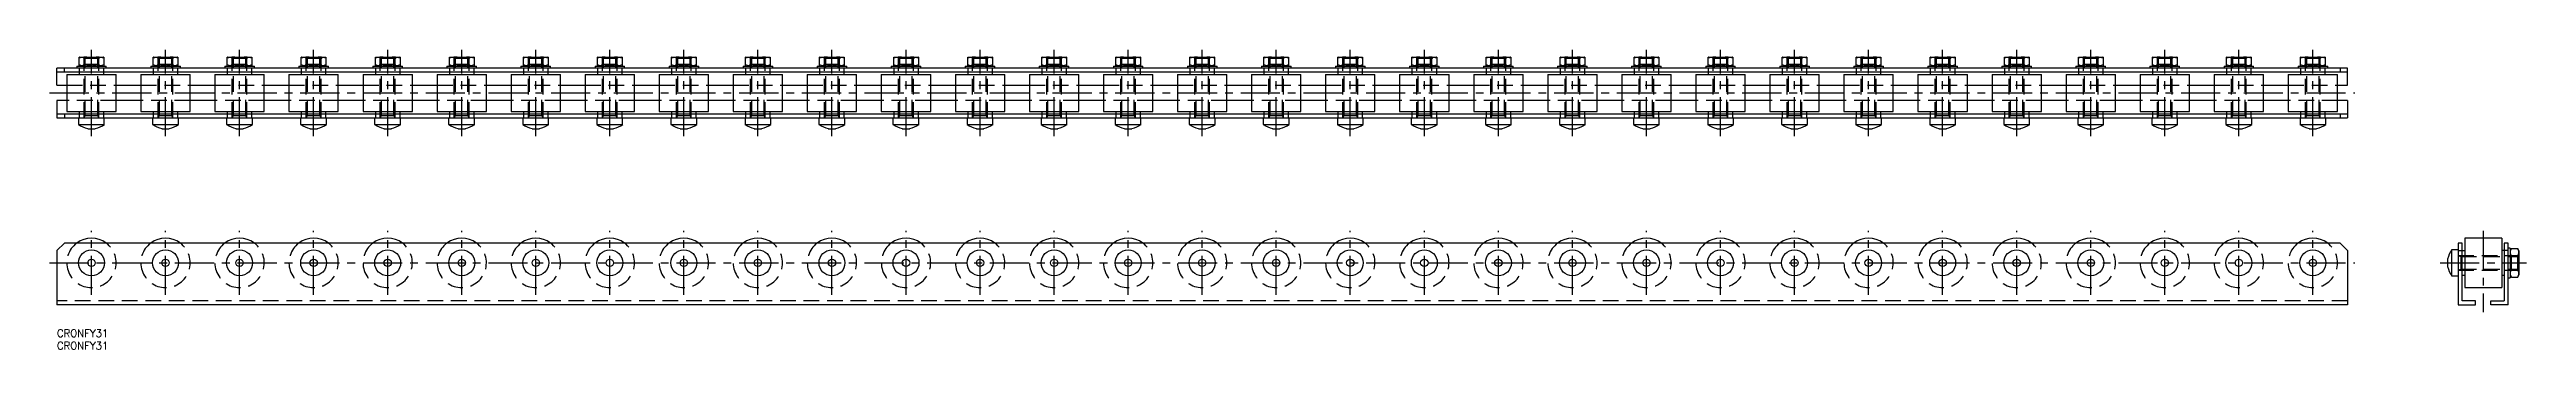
# Model space of a CAD drawing. Extents: x -3 to 1001, y -8 to 113.
import ezdxf

# ---------------------------------------------------------------- set-up
doc = ezdxf.new("R2010")
doc.units = 0
doc.header["$LTSCALE"] = 0.5
doc.linetypes.add('CENTER', pattern=[50.8, 31.75, -6.35, 6.35, -6.35])
doc.linetypes.add('DASHED', pattern=[19.05, 12.7, -6.35])
for name, color, linetype in [('MSM_CENTER', 1, 'CENTER'), ('MSM_CONTINUOUS', 7, 'CONTINUOUS'), ('MSM_DASHED', 4, 'DASHED'), ('MSM_PART_NUMBER', 7, 'CONTINUOUS')]:
    doc.layers.add(name, color=color, linetype=linetype)
doc.styles.get("Standard").update_dxf_attribs({"font": 'txt.shx', "height": 3, "bigfont": 'bigfont.shx'})

# ---------------------------------------------------------------- blocks, each defined once
blk = doc.blocks.new('*U28')
at = {"layer": 'MSM_PART_NUMBER'}
blk.add_text('CRONFY31', height=3, dxfattribs=at).set_placement((0, -3))
blk = doc.blocks.new('*U29')
at = {"layer": 'MSM_PART_NUMBER'}
blk.add_text('CRONFY31', height=3, dxfattribs=at).set_placement((0, -8))

msp = doc.modelspace()

# ---------------------------------------------------------------- linework, layer by layer
at = {"layer": 'MSM_CENTER'}
for p, q in [((14, 78.2), (14, 113.2)), ((44, 78.2), (44, 113.2)), ((74, 78.2), (74, 113.2)), ((104, 78.2), (104, 113.2)), ((134, 78.2), (134, 113.2)), ((164, 78.2), (164, 113.2)), ((194, 78.2), (194, 113.2)), ((224, 78.2), (224, 113.2)), ((254, 78.2), (254, 113.2)), ((284, 78.2), (284, 113.2)), ((314, 78.2), (314, 113.2)), ((344, 78.2), (344, 113.2)), ((374, 78.2), (374, 113.2)), ((404, 78.2), (404, 113.2)), ((434, 78.2), (434, 113.2)), ((464, 78.2), (464, 113.2)), ((494, 78.2), (494, 113.2)), ((524, 78.2), (524, 113.2)), ((554, 78.2), (554, 113.2)), ((584, 78.2), (584, 113.2)), ((614, 78.2), (614, 113.2)), ((644, 78.2), (644, 113.2)), ((674, 78.2), (674, 113.2)), ((704, 78.2), (704, 113.2)), ((734, 78.2), (734, 113.2)), ((764, 78.2), (764, 113.2)), ((794, 78.2), (794, 113.2)), ((824, 78.2), (824, 113.2)), ((854, 78.2), (854, 113.2)), ((884, 78.2), (884, 113.2)), ((914, 78.2), (914, 113.2)), ((-3, 95.7), (931, 95.7)), ((14, 14), (14, 40)), ((44, 14), (44, 40)), ((74, 14), (74, 40)), ((104, 14), (104, 40)), ((134, 14), (134, 40)), ((164, 14), (164, 40)), ((194, 14), (194, 40)), ((224, 14), (224, 40)), ((254, 14), (254, 40)), ((284, 14), (284, 40)), ((314, 14), (314, 40)), ((344, 14), (344, 40)), ((374, 14), (374, 40)), ((404, 14), (404, 40)), ((434, 14), (434, 40)), ((464, 14), (464, 40)), ((494, 14), (494, 40)), ((524, 14), (524, 40)), ((554, 14), (554, 40)), ((584, 14), (584, 40)), ((614, 14), (614, 40)), ((644, 14), (644, 40)), ((674, 14), (674, 40)), ((704, 14), (704, 40)), ((734, 14), (734, 40)), ((764, 14), (764, 40)), ((794, 14), (794, 40)), ((824, 14), (824, 40)), ((854, 14), (854, 40)), ((884, 14), (884, 40)), ((914, 14), (914, 40)), ((983, 40), (983, 7)), ((-3, 27), (931, 27)), ((965.5, 27), (1000.5, 27))]:
    msp.add_line(p, q, dxfattribs=at)
at = {"layer": 'MSM_CONTINUOUS'}
for p, q in [((0, 98.8), (0, 105.8)), ((928, 105.8), (0, 105.8)), ((0, 104.2), (928, 104.2)), ((3, 104.2), (3, 105.8)), ((4, 103.2), (4, 88.2)), ((4, 103.2), (24, 103.2)), ((8, 106.6), (8, 105.8)), ((8, 106.6), (20, 106.6)), ((9, 106.7), (9, 110.2)), ((9.1, 110.2), (9, 110.2)), ((9, 106.7), (9.1, 106.6)), ((9, 104.2), (9, 103.2)), ((9.1, 110.2), (18.9, 110.2)), ((14, 107.1), (14, 109.7)), ((19, 110.2), (18.9, 110.2)), ((18.9, 106.6), (19, 106.7)), ((19, 110.2), (19, 106.7)), ((19, 103.2), (19, 104.2)), ((20, 105.8), (20, 106.6)), ((24, 88.2), (24, 103.2)), ((34, 103.2), (34, 88.2)), ((34, 103.2), (54, 103.2)), ((38, 106.6), (38, 105.8)), ((38, 106.6), (50, 106.6)), ((39, 106.7), (39, 110.2)), ((39.1, 110.2), (39, 110.2)), ((39, 106.7), (39.1, 106.6)), ((39, 104.2), (39, 103.2)), ((39.1, 110.2), (48.9, 110.2)), ((44, 107.1), (44, 109.7)), ((49, 110.2), (48.9, 110.2)), ((48.9, 106.6), (49, 106.7)), ((49, 110.2), (49, 106.7)), ((49, 103.2), (49, 104.2)), ((50, 105.8), (50, 106.6)), ((54, 88.2), (54, 103.2)), ((64, 103.2), (64, 88.2)), ((64, 103.2), (84, 103.2)), ((68, 106.6), (68, 105.8)), ((68, 106.6), (80, 106.6)), ((69, 106.7), (69, 110.2)), ((69.1, 110.2), (69, 110.2)), ((69, 106.7), (69.1, 106.6)), ((69, 104.2), (69, 103.2)), ((69.1, 110.2), (78.9, 110.2)), ((74, 107.1), (74, 109.7)), ((79, 110.2), (78.9, 110.2)), ((78.9, 106.6), (79, 106.7)), ((79, 110.2), (79, 106.7)), ((79, 103.2), (79, 104.2)), ((80, 105.8), (80, 106.6)), ((84, 88.2), (84, 103.2)), ((94, 103.2), (94, 88.2)), ((94, 103.2), (114, 103.2)), ((98, 106.6), (98, 105.8)), ((98, 106.6), (110, 106.6)), ((99, 106.7), (99, 110.2)), ((99.1, 110.2), (99, 110.2)), ((99, 106.7), (99.1, 106.6)), ((99, 104.2), (99, 103.2)), ((99.1, 110.2), (108.9, 110.2)), ((104, 107.1), (104, 109.7)), ((109, 110.2), (108.9, 110.2)), ((108.9, 106.6), (109, 106.7)), ((109, 110.2), (109, 106.7)), ((109, 103.2), (109, 104.2)), ((110, 105.8), (110, 106.6)), ((114, 88.2), (114, 103.2)), ((124, 103.2), (124, 88.2)), ((124, 103.2), (144, 103.2)), ((128, 106.6), (128, 105.8)), ((128, 106.6), (140, 106.6)), ((129, 106.7), (129, 110.2)), ((129.1, 110.2), (129, 110.2)), ((129, 106.7), (129.1, 106.6)), ((129, 104.2), (129, 103.2)), ((129.1, 110.2), (138.9, 110.2)), ((134, 107.1), (134, 109.7)), ((139, 110.2), (138.9, 110.2)), ((138.9, 106.6), (139, 106.7)), ((139, 110.2), (139, 106.7)), ((139, 103.2), (139, 104.2)), ((140, 105.8), (140, 106.6)), ((144, 88.2), (144, 103.2)), ((154, 103.2), (154, 88.2)), ((154, 103.2), (174, 103.2)), ((158, 106.6), (158, 105.8)), ((158, 106.6), (170, 106.6)), ((159, 106.7), (159, 110.2)), ((159.1, 110.2), (159, 110.2)), ((159, 106.7), (159.1, 106.6)), ((159, 104.2), (159, 103.2)), ((159.1, 110.2), (168.9, 110.2)), ((164, 107.1), (164, 109.7)), ((169, 110.2), (168.9, 110.2)), ((168.9, 106.6), (169, 106.7)), ((169, 110.2), (169, 106.7)), ((169, 103.2), (169, 104.2)), ((170, 105.8), (170, 106.6)), ((174, 88.2), (174, 103.2)), ((184, 103.2), (184, 88.2)), ((184, 103.2), (204, 103.2)), ((188, 106.6), (188, 105.8)), ((188, 106.6), (200, 106.6)), ((189, 106.7), (189, 110.2)), ((189.1, 110.2), (189, 110.2)), ((189, 106.7), (189.1, 106.6)), ((189, 104.2), (189, 103.2)), ((189.1, 110.2), (198.9, 110.2)), ((194, 107.1), (194, 109.7)), ((199, 110.2), (198.9, 110.2)), ((198.9, 106.6), (199, 106.7)), ((199, 110.2), (199, 106.7)), ((199, 103.2), (199, 104.2)), ((200, 105.8), (200, 106.6)), ((204, 88.2), (204, 103.2)), ((214, 103.2), (214, 88.2)), ((214, 103.2), (234, 103.2)), ((218, 106.6), (218, 105.8)), ((218, 106.6), (230, 106.6)), ((219, 106.7), (219, 110.2)), ((219.1, 110.2), (219, 110.2)), ((219, 106.7), (219.1, 106.6)), ((219, 104.2), (219, 103.2)), ((219.1, 110.2), (228.9, 110.2)), ((224, 107.1), (224, 109.7)), ((229, 110.2), (228.9, 110.2)), ((228.9, 106.6), (229, 106.7)), ((229, 110.2), (229, 106.7)), ((229, 103.2), (229, 104.2)), ((230, 105.8), (230, 106.6)), ((234, 88.2), (234, 103.2)), ((244, 103.2), (244, 88.2)), ((244, 103.2), (264, 103.2)), ((248, 106.6), (248, 105.8)), ((248, 106.6), (260, 106.6)), ((249, 106.7), (249, 110.2)), ((249.1, 110.2), (249, 110.2)), ((249, 106.7), (249.1, 106.6)), ((249, 104.2), (249, 103.2)), ((249.1, 110.2), (258.9, 110.2)), ((254, 107.1), (254, 109.7)), ((259, 110.2), (258.9, 110.2)), ((258.9, 106.6), (259, 106.7)), ((259, 110.2), (259, 106.7)), ((259, 103.2), (259, 104.2)), ((260, 105.8), (260, 106.6)), ((264, 88.2), (264, 103.2)), ((274, 103.2), (274, 88.2)), ((274, 103.2), (294, 103.2)), ((278, 106.6), (278, 105.8)), ((278, 106.6), (290, 106.6)), ((279, 106.7), (279, 110.2)), ((279.1, 110.2), (279, 110.2)), ((279, 106.7), (279.1, 106.6)), ((279, 104.2), (279, 103.2)), ((279.1, 110.2), (288.9, 110.2)), ((284, 107.1), (284, 109.7)), ((289, 110.2), (288.9, 110.2)), ((288.9, 106.6), (289, 106.7)), ((289, 110.2), (289, 106.7)), ((289, 103.2), (289, 104.2)), ((290, 105.8), (290, 106.6)), ((294, 88.2), (294, 103.2)), ((304, 103.2), (304, 88.2)), ((304, 103.2), (324, 103.2)), ((308, 106.6), (308, 105.8)), ((308, 106.6), (320, 106.6)), ((309, 106.7), (309, 110.2)), ((309.1, 110.2), (309, 110.2)), ((309, 106.7), (309.1, 106.6)), ((309, 104.2), (309, 103.2)), ((309.1, 110.2), (318.9, 110.2)), ((314, 107.1), (314, 109.7)), ((319, 110.2), (318.9, 110.2)), ((318.9, 106.6), (319, 106.7)), ((319, 110.2), (319, 106.7)), ((319, 103.2), (319, 104.2)), ((320, 105.8), (320, 106.6)), ((324, 88.2), (324, 103.2)), ((334, 103.2), (334, 88.2)), ((334, 103.2), (354, 103.2)), ((338, 106.6), (338, 105.8)), ((338, 106.6), (350, 106.6)), ((339, 106.7), (339, 110.2)), ((339.1, 110.2), (339, 110.2)), ((339, 106.7), (339.1, 106.6)), ((339, 104.2), (339, 103.2)), ((339.1, 110.2), (348.9, 110.2)), ((344, 107.1), (344, 109.7)), ((349, 110.2), (348.9, 110.2)), ((348.9, 106.6), (349, 106.7)), ((349, 110.2), (349, 106.7)), ((349, 103.2), (349, 104.2)), ((350, 105.8), (350, 106.6)), ((354, 88.2), (354, 103.2)), ((364, 103.2), (364, 88.2)), ((364, 103.2), (384, 103.2)), ((368, 106.6), (368, 105.8)), ((368, 106.6), (380, 106.6)), ((369, 106.7), (369, 110.2)), ((369.1, 110.2), (369, 110.2)), ((369, 106.7), (369.1, 106.6)), ((369, 104.2), (369, 103.2)), ((369.1, 110.2), (378.9, 110.2)), ((374, 107.1), (374, 109.7)), ((379, 110.2), (378.9, 110.2)), ((378.9, 106.6), (379, 106.7)), ((379, 110.2), (379, 106.7)), ((379, 103.2), (379, 104.2)), ((380, 105.8), (380, 106.6)), ((384, 88.2), (384, 103.2)), ((394, 103.2), (394, 88.2)), ((394, 103.2), (414, 103.2)), ((398, 106.6), (398, 105.8)), ((398, 106.6), (410, 106.6)), ((399, 106.7), (399, 110.2)), ((399.1, 110.2), (399, 110.2)), ((399, 106.7), (399.1, 106.6)), ((399, 104.2), (399, 103.2)), ((399.1, 110.2), (408.9, 110.2)), ((404, 107.1), (404, 109.7)), ((409, 110.2), (408.9, 110.2)), ((408.9, 106.6), (409, 106.7)), ((409, 110.2), (409, 106.7)), ((409, 103.2), (409, 104.2)), ((410, 105.8), (410, 106.6)), ((414, 88.2), (414, 103.2)), ((424, 103.2), (424, 88.2)), ((424, 103.2), (444, 103.2)), ((428, 106.6), (428, 105.8)), ((428, 106.6), (440, 106.6)), ((429, 106.7), (429, 110.2)), ((429.1, 110.2), (429, 110.2)), ((429, 106.7), (429.1, 106.6)), ((429, 104.2), (429, 103.2)), ((429.1, 110.2), (438.9, 110.2)), ((434, 107.1), (434, 109.7)), ((439, 110.2), (438.9, 110.2)), ((438.9, 106.6), (439, 106.7)), ((439, 110.2), (439, 106.7)), ((439, 103.2), (439, 104.2)), ((440, 105.8), (440, 106.6)), ((444, 88.2), (444, 103.2)), ((454, 103.2), (454, 88.2)), ((454, 103.2), (474, 103.2)), ((458, 106.6), (458, 105.8)), ((458, 106.6), (470, 106.6)), ((459, 106.7), (459, 110.2)), ((459.1, 110.2), (459, 110.2)), ((459, 106.7), (459.1, 106.6)), ((459, 104.2), (459, 103.2)), ((459.1, 110.2), (468.9, 110.2)), ((464, 107.1), (464, 109.7)), ((469, 110.2), (468.9, 110.2)), ((468.9, 106.6), (469, 106.7)), ((469, 110.2), (469, 106.7)), ((469, 103.2), (469, 104.2)), ((470, 105.8), (470, 106.6)), ((474, 88.2), (474, 103.2)), ((484, 103.2), (484, 88.2)), ((484, 103.2), (504, 103.2)), ((488, 106.6), (488, 105.8)), ((488, 106.6), (500, 106.6)), ((489, 106.7), (489, 110.2)), ((489.1, 110.2), (489, 110.2)), ((489, 106.7), (489.1, 106.6)), ((489, 104.2), (489, 103.2)), ((489.1, 110.2), (498.9, 110.2)), ((494, 107.1), (494, 109.7)), ((499, 110.2), (498.9, 110.2)), ((498.9, 106.6), (499, 106.7)), ((499, 110.2), (499, 106.7)), ((499, 103.2), (499, 104.2)), ((500, 105.8), (500, 106.6)), ((504, 88.2), (504, 103.2)), ((514, 103.2), (514, 88.2)), ((514, 103.2), (534, 103.2)), ((518, 106.6), (518, 105.8)), ((518, 106.6), (530, 106.6)), ((519, 106.7), (519, 110.2)), ((519.1, 110.2), (519, 110.2)), ((519, 106.7), (519.1, 106.6)), ((519, 104.2), (519, 103.2)), ((519.1, 110.2), (528.9, 110.2)), ((524, 107.1), (524, 109.7)), ((529, 110.2), (528.9, 110.2)), ((528.9, 106.6), (529, 106.7)), ((529, 110.2), (529, 106.7)), ((529, 103.2), (529, 104.2)), ((530, 105.8), (530, 106.6)), ((534, 88.2), (534, 103.2)), ((544, 103.2), (544, 88.2)), ((544, 103.2), (564, 103.2)), ((548, 106.6), (548, 105.8)), ((548, 106.6), (560, 106.6)), ((549, 106.7), (549, 110.2)), ((549.1, 110.2), (549, 110.2)), ((549, 106.7), (549.1, 106.6)), ((549, 104.2), (549, 103.2)), ((549.1, 110.2), (558.9, 110.2)), ((554, 107.1), (554, 109.7)), ((559, 110.2), (558.9, 110.2)), ((558.9, 106.6), (559, 106.7)), ((559, 110.2), (559, 106.7)), ((559, 103.2), (559, 104.2)), ((560, 105.8), (560, 106.6)), ((564, 88.2), (564, 103.2)), ((574, 103.2), (574, 88.2)), ((574, 103.2), (594, 103.2)), ((578, 106.6), (578, 105.8)), ((578, 106.6), (590, 106.6)), ((579, 106.7), (579, 110.2)), ((579.1, 110.2), (579, 110.2)), ((579, 106.7), (579.1, 106.6)), ((579, 104.2), (579, 103.2)), ((579.1, 110.2), (588.9, 110.2)), ((584, 107.1), (584, 109.7)), ((589, 110.2), (588.9, 110.2)), ((588.9, 106.6), (589, 106.7)), ((589, 110.2), (589, 106.7)), ((589, 103.2), (589, 104.2)), ((590, 105.8), (590, 106.6)), ((594, 88.2), (594, 103.2)), ((604, 103.2), (604, 88.2)), ((604, 103.2), (624, 103.2)), ((608, 106.6), (608, 105.8)), ((608, 106.6), (620, 106.6)), ((609, 106.7), (609, 110.2)), ((609.1, 110.2), (609, 110.2)), ((609, 106.7), (609.1, 106.6)), ((609, 104.2), (609, 103.2)), ((609.1, 110.2), (618.9, 110.2)), ((614, 107.1), (614, 109.7)), ((619, 110.2), (618.9, 110.2)), ((618.9, 106.6), (619, 106.7)), ((619, 110.2), (619, 106.7)), ((619, 103.2), (619, 104.2)), ((620, 105.8), (620, 106.6)), ((624, 88.2), (624, 103.2)), ((634, 103.2), (634, 88.2)), ((634, 103.2), (654, 103.2)), ((638, 106.6), (638, 105.8)), ((638, 106.6), (650, 106.6)), ((639, 106.7), (639, 110.2)), ((639.1, 110.2), (639, 110.2)), ((639, 106.7), (639.1, 106.6)), ((639, 104.2), (639, 103.2)), ((639.1, 110.2), (648.9, 110.2)), ((644, 107.1), (644, 109.7)), ((649, 110.2), (648.9, 110.2)), ((648.9, 106.6), (649, 106.7)), ((649, 110.2), (649, 106.7)), ((649, 103.2), (649, 104.2)), ((650, 105.8), (650, 106.6)), ((654, 88.2), (654, 103.2)), ((664, 103.2), (664, 88.2)), ((664, 103.2), (684, 103.2)), ((668, 106.6), (668, 105.8)), ((668, 106.6), (680, 106.6)), ((669, 106.7), (669, 110.2)), ((669.1, 110.2), (669, 110.2)), ((669, 106.7), (669.1, 106.6)), ((669, 104.2), (669, 103.2)), ((669.1, 110.2), (678.9, 110.2)), ((674, 107.1), (674, 109.7)), ((679, 110.2), (678.9, 110.2)), ((678.9, 106.6), (679, 106.7)), ((679, 110.2), (679, 106.7)), ((679, 103.2), (679, 104.2)), ((680, 105.8), (680, 106.6)), ((684, 88.2), (684, 103.2)), ((694, 103.2), (694, 88.2)), ((694, 103.2), (714, 103.2)), ((698, 106.6), (698, 105.8)), ((698, 106.6), (710, 106.6)), ((699, 106.7), (699, 110.2)), ((699.1, 110.2), (699, 110.2)), ((699, 106.7), (699.1, 106.6)), ((699, 104.2), (699, 103.2)), ((699.1, 110.2), (708.9, 110.2)), ((704, 107.1), (704, 109.7)), ((709, 110.2), (708.9, 110.2)), ((708.9, 106.6), (709, 106.7)), ((709, 110.2), (709, 106.7)), ((709, 103.2), (709, 104.2)), ((710, 105.8), (710, 106.6)), ((714, 88.2), (714, 103.2)), ((724, 103.2), (724, 88.2)), ((724, 103.2), (744, 103.2)), ((728, 106.6), (728, 105.8)), ((728, 106.6), (740, 106.6)), ((729, 106.7), (729, 110.2)), ((729.1, 110.2), (729, 110.2)), ((729, 106.7), (729.1, 106.6)), ((729, 104.2), (729, 103.2)), ((729.1, 110.2), (738.9, 110.2)), ((734, 107.1), (734, 109.7)), ((739, 110.2), (738.9, 110.2)), ((738.9, 106.6), (739, 106.7)), ((739, 110.2), (739, 106.7)), ((739, 103.2), (739, 104.2)), ((740, 105.8), (740, 106.6)), ((744, 88.2), (744, 103.2)), ((754, 103.2), (754, 88.2)), ((754, 103.2), (774, 103.2)), ((758, 106.6), (758, 105.8)), ((758, 106.6), (770, 106.6)), ((759, 106.7), (759, 110.2)), ((759.1, 110.2), (759, 110.2)), ((759, 106.7), (759.1, 106.6)), ((759, 104.2), (759, 103.2)), ((759.1, 110.2), (768.9, 110.2)), ((764, 107.1), (764, 109.7)), ((769, 110.2), (768.9, 110.2)), ((768.9, 106.6), (769, 106.7)), ((769, 110.2), (769, 106.7)), ((769, 103.2), (769, 104.2)), ((770, 105.8), (770, 106.6)), ((774, 88.2), (774, 103.2)), ((784, 103.2), (784, 88.2)), ((784, 103.2), (804, 103.2)), ((788, 106.6), (788, 105.8)), ((788, 106.6), (800, 106.6)), ((789, 106.7), (789, 110.2)), ((789.1, 110.2), (789, 110.2)), ((789, 106.7), (789.1, 106.6)), ((789, 104.2), (789, 103.2)), ((789.1, 110.2), (798.9, 110.2)), ((794, 107.1), (794, 109.7)), ((799, 110.2), (798.9, 110.2)), ((798.9, 106.6), (799, 106.7)), ((799, 110.2), (799, 106.7)), ((799, 103.2), (799, 104.2)), ((800, 105.8), (800, 106.6)), ((804, 88.2), (804, 103.2)), ((814, 103.2), (814, 88.2)), ((814, 103.2), (834, 103.2)), ((818, 106.6), (818, 105.8)), ((818, 106.6), (830, 106.6)), ((819, 106.7), (819, 110.2)), ((819.1, 110.2), (819, 110.2)), ((819, 106.7), (819.1, 106.6)), ((819, 104.2), (819, 103.2)), ((819.1, 110.2), (828.9, 110.2)), ((824, 107.1), (824, 109.7)), ((829, 110.2), (828.9, 110.2)), ((828.9, 106.6), (829, 106.7)), ((829, 110.2), (829, 106.7)), ((829, 103.2), (829, 104.2)), ((830, 105.8), (830, 106.6)), ((834, 88.2), (834, 103.2)), ((844, 103.2), (844, 88.2)), ((844, 103.2), (864, 103.2)), ((848, 106.6), (848, 105.8)), ((848, 106.6), (860, 106.6)), ((849, 106.7), (849, 110.2)), ((849.1, 110.2), (849, 110.2)), ((849, 106.7), (849.1, 106.6)), ((849, 104.2), (849, 103.2)), ((849.1, 110.2), (858.9, 110.2)), ((854, 107.1), (854, 109.7)), ((859, 110.2), (858.9, 110.2)), ((858.9, 106.6), (859, 106.7)), ((859, 110.2), (859, 106.7)), ((859, 103.2), (859, 104.2)), ((860, 105.8), (860, 106.6)), ((864, 88.2), (864, 103.2)), ((874, 103.2), (874, 88.2)), ((874, 103.2), (894, 103.2)), ((878, 106.6), (878, 105.8)), ((878, 106.6), (890, 106.6)), ((879, 106.7), (879, 110.2)), ((879.1, 110.2), (879, 110.2)), ((879, 106.7), (879.1, 106.6)), ((879, 104.2), (879, 103.2)), ((879.1, 110.2), (888.9, 110.2)), ((884, 107.1), (884, 109.7)), ((889, 110.2), (888.9, 110.2)), ((888.9, 106.6), (889, 106.7)), ((889, 110.2), (889, 106.7)), ((889, 103.2), (889, 104.2)), ((890, 105.8), (890, 106.6)), ((894, 88.2), (894, 103.2)), ((904, 103.2), (904, 88.2)), ((904, 103.2), (924, 103.2)), ((908, 106.6), (908, 105.8)), ((908, 106.6), (920, 106.6)), ((909, 106.7), (909, 110.2)), ((909.1, 110.2), (909, 110.2)), ((909, 106.7), (909.1, 106.6)), ((909, 104.2), (909, 103.2)), ((909.1, 110.2), (918.9, 110.2)), ((914, 107.1), (914, 109.7)), ((919, 110.2), (918.9, 110.2)), ((918.9, 106.6), (919, 106.7)), ((919, 110.2), (919, 106.7)), ((919, 103.2), (919, 104.2)), ((920, 105.8), (920, 106.6)), ((924, 88.2), (924, 103.2)), ((925, 105.8), (925, 104.2)), ((928, 98.8), (928, 105.8)), ((0, 98.8), (4, 98.8)), ((0, 92.6), (0, 85.6)), ((4, 92.6), (0, 92.6)), ((24, 98.8), (34, 98.8)), ((34, 92.6), (24, 92.6)), ((54, 98.8), (64, 98.8)), ((64, 92.6), (54, 92.6)), ((84, 98.8), (94, 98.8)), ((94, 92.6), (84, 92.6)), ((114, 98.8), (124, 98.8)), ((124, 92.6), (114, 92.6)), ((144, 98.8), (154, 98.8)), ((154, 92.6), (144, 92.6)), ((174, 98.8), (184, 98.8)), ((184, 92.6), (174, 92.6)), ((204, 98.8), (214, 98.8)), ((214, 92.6), (204, 92.6)), ((234, 98.8), (244, 98.8)), ((244, 92.6), (234, 92.6)), ((264, 98.8), (274, 98.8)), ((274, 92.6), (264, 92.6)), ((294, 98.8), (304, 98.8)), ((304, 92.6), (294, 92.6)), ((324, 98.8), (334, 98.8)), ((334, 92.6), (324, 92.6)), ((354, 98.8), (364, 98.8)), ((364, 92.6), (354, 92.6)), ((384, 98.8), (394, 98.8)), ((394, 92.6), (384, 92.6)), ((414, 98.8), (424, 98.8)), ((424, 92.6), (414, 92.6)), ((444, 98.8), (454, 98.8)), ((454, 92.6), (444, 92.6)), ((474, 98.8), (484, 98.8)), ((484, 92.6), (474, 92.6)), ((504, 98.8), (514, 98.8)), ((514, 92.6), (504, 92.6)), ((534, 98.8), (544, 98.8)), ((544, 92.6), (534, 92.6)), ((564, 98.8), (574, 98.8)), ((574, 92.6), (564, 92.6)), ((594, 98.8), (604, 98.8)), ((604, 92.6), (594, 92.6)), ((624, 98.8), (634, 98.8)), ((634, 92.6), (624, 92.6)), ((654, 98.8), (664, 98.8)), ((664, 92.6), (654, 92.6)), ((684, 98.8), (694, 98.8)), ((694, 92.6), (684, 92.6)), ((714, 98.8), (724, 98.8)), ((724, 92.6), (714, 92.6)), ((744, 98.8), (754, 98.8)), ((754, 92.6), (744, 92.6)), ((774, 98.8), (784, 98.8)), ((784, 92.6), (774, 92.6)), ((804, 98.8), (814, 98.8)), ((814, 92.6), (804, 92.6)), ((834, 98.8), (844, 98.8)), ((844, 92.6), (834, 92.6)), ((864, 98.8), (874, 98.8)), ((874, 92.6), (864, 92.6)), ((894, 98.8), (904, 98.8)), ((904, 92.6), (894, 92.6)), ((924, 98.8), (928, 98.8)), ((928, 92.6), (924, 92.6)), ((928, 92.6), (928, 85.6)), ((928, 87.2), (0, 87.2)), ((0, 85.6), (928, 85.6)), ((3, 87.2), (3, 85.6)), ((4, 88.2), (24, 88.2)), ((8.7, 85.6), (8.7, 82.9)), ((8.7, 82.9), (19.2, 82.9)), ((9, 88.2), (9, 87.2)), ((12.5, 81.2), (15.5, 81.2)), ((19, 87.2), (19, 88.2)), ((19.2, 82.9), (19.2, 85.6)), ((34, 88.2), (54, 88.2)), ((38.7, 85.6), (38.7, 82.9)), ((38.7, 82.9), (49.2, 82.9)), ((39, 88.2), (39, 87.2)), ((42.5, 81.2), (45.5, 81.2)), ((49, 87.2), (49, 88.2)), ((49.2, 82.9), (49.2, 85.6)), ((64, 88.2), (84, 88.2)), ((68.7, 85.6), (68.7, 82.9)), ((68.7, 82.9), (79.2, 82.9)), ((69, 88.2), (69, 87.2)), ((72.5, 81.2), (75.5, 81.2)), ((79, 87.2), (79, 88.2)), ((79.2, 82.9), (79.2, 85.6)), ((94, 88.2), (114, 88.2)), ((98.7, 85.6), (98.7, 82.9)), ((98.7, 82.9), (109.2, 82.9)), ((99, 88.2), (99, 87.2)), ((102.5, 81.2), (105.5, 81.2)), ((109, 87.2), (109, 88.2)), ((109.2, 82.9), (109.2, 85.6)), ((124, 88.2), (144, 88.2)), ((128.7, 85.6), (128.7, 82.9)), ((128.7, 82.9), (139.2, 82.9)), ((129, 88.2), (129, 87.2)), ((132.5, 81.2), (135.5, 81.2)), ((139, 87.2), (139, 88.2)), ((139.2, 82.9), (139.2, 85.6)), ((154, 88.2), (174, 88.2)), ((158.7, 85.6), (158.7, 82.9)), ((158.7, 82.9), (169.2, 82.9)), ((159, 88.2), (159, 87.2)), ((162.5, 81.2), (165.5, 81.2)), ((169, 87.2), (169, 88.2)), ((169.2, 82.9), (169.2, 85.6)), ((184, 88.2), (204, 88.2)), ((188.7, 85.6), (188.7, 82.9)), ((188.7, 82.9), (199.2, 82.9)), ((189, 88.2), (189, 87.2)), ((192.5, 81.2), (195.5, 81.2)), ((199, 87.2), (199, 88.2)), ((199.2, 82.9), (199.2, 85.6)), ((214, 88.2), (234, 88.2)), ((218.8, 85.6), (218.8, 82.9)), ((218.8, 82.9), (229.2, 82.9)), ((219, 88.2), (219, 87.2)), ((222.5, 81.2), (225.5, 81.2)), ((229, 87.2), (229, 88.2)), ((229.2, 82.9), (229.2, 85.6)), ((244, 88.2), (264, 88.2)), ((248.7, 85.6), (248.7, 82.9)), ((248.7, 82.9), (259.2, 82.9)), ((249, 88.2), (249, 87.2)), ((252.5, 81.2), (255.5, 81.2)), ((259, 87.2), (259, 88.2)), ((259.2, 82.9), (259.2, 85.6)), ((274, 88.2), (294, 88.2)), ((278.8, 85.6), (278.8, 82.9)), ((278.8, 82.9), (289.2, 82.9)), ((279, 88.2), (279, 87.2)), ((282.5, 81.2), (285.5, 81.2)), ((289, 87.2), (289, 88.2)), ((289.2, 82.9), (289.2, 85.6)), ((304, 88.2), (324, 88.2)), ((308.7, 85.6), (308.7, 82.9)), ((308.7, 82.9), (319.2, 82.9)), ((309, 88.2), (309, 87.2)), ((312.5, 81.2), (315.5, 81.2)), ((319, 87.2), (319, 88.2)), ((319.2, 82.9), (319.2, 85.6)), ((334, 88.2), (354, 88.2)), ((338.7, 85.6), (338.7, 82.9)), ((338.7, 82.9), (349.2, 82.9)), ((339, 88.2), (339, 87.2)), ((342.5, 81.2), (345.5, 81.2)), ((349, 87.2), (349, 88.2)), ((349.2, 82.9), (349.2, 85.6)), ((364, 88.2), (384, 88.2)), ((368.8, 85.6), (368.8, 82.9)), ((368.8, 82.9), (379.2, 82.9)), ((369, 88.2), (369, 87.2)), ((372.5, 81.2), (375.5, 81.2)), ((379, 87.2), (379, 88.2)), ((379.2, 82.9), (379.2, 85.6)), ((394, 88.2), (414, 88.2)), ((398.7, 85.6), (398.7, 82.9)), ((398.7, 82.9), (409.2, 82.9)), ((399, 88.2), (399, 87.2)), ((402.5, 81.2), (405.5, 81.2)), ((409, 87.2), (409, 88.2)), ((409.2, 82.9), (409.2, 85.6)), ((424, 88.2), (444, 88.2)), ((428.7, 85.6), (428.7, 82.9)), ((428.7, 82.9), (439.2, 82.9)), ((429, 88.2), (429, 87.2)), ((432.5, 81.2), (435.5, 81.2)), ((439, 87.2), (439, 88.2)), ((439.2, 82.9), (439.2, 85.6)), ((454, 88.2), (474, 88.2)), ((458.7, 85.6), (458.7, 82.9)), ((458.7, 82.9), (469.2, 82.9)), ((459, 88.2), (459, 87.2)), ((462.5, 81.2), (465.5, 81.2)), ((469, 87.2), (469, 88.2)), ((469.2, 82.9), (469.2, 85.6)), ((484, 88.2), (504, 88.2)), ((488.7, 85.6), (488.7, 82.9)), ((488.7, 82.9), (499.2, 82.9)), ((489, 88.2), (489, 87.2)), ((492.5, 81.2), (495.5, 81.2)), ((499, 87.2), (499, 88.2)), ((499.2, 82.9), (499.2, 85.6)), ((514, 88.2), (534, 88.2)), ((518.8, 85.6), (518.8, 82.9)), ((518.8, 82.9), (529.2, 82.9)), ((519, 88.2), (519, 87.2)), ((522.5, 81.2), (525.5, 81.2)), ((529, 87.2), (529, 88.2)), ((529.2, 82.9), (529.2, 85.6)), ((544, 88.2), (564, 88.2)), ((548.7, 85.6), (548.7, 82.9)), ((548.7, 82.9), (559.2, 82.9)), ((549, 88.2), (549, 87.2)), ((552.5, 81.2), (555.5, 81.2)), ((559, 87.2), (559, 88.2)), ((559.2, 82.9), (559.2, 85.6)), ((574, 88.2), (594, 88.2)), ((578.8, 85.6), (578.8, 82.9)), ((578.8, 82.9), (589.2, 82.9)), ((579, 88.2), (579, 87.2)), ((582.5, 81.2), (585.5, 81.2)), ((589, 87.2), (589, 88.2)), ((589.2, 82.9), (589.2, 85.6)), ((604, 88.2), (624, 88.2)), ((608.8, 85.6), (608.8, 82.9)), ((608.8, 82.9), (619.2, 82.9)), ((609, 88.2), (609, 87.2)), ((612.5, 81.2), (615.5, 81.2)), ((619, 87.2), (619, 88.2)), ((619.2, 82.9), (619.2, 85.6)), ((634, 88.2), (654, 88.2)), ((638.8, 85.6), (638.8, 82.9)), ((638.8, 82.9), (649.2, 82.9)), ((639, 88.2), (639, 87.2)), ((642.5, 81.2), (645.5, 81.2)), ((649, 87.2), (649, 88.2)), ((649.2, 82.9), (649.2, 85.6)), ((664, 88.2), (684, 88.2)), ((668.8, 85.6), (668.8, 82.9)), ((668.8, 82.9), (679.2, 82.9)), ((669, 88.2), (669, 87.2)), ((672.5, 81.2), (675.5, 81.2)), ((679, 87.2), (679, 88.2)), ((679.2, 82.9), (679.2, 85.6)), ((694, 88.2), (714, 88.2)), ((698.7, 85.6), (698.7, 82.9)), ((698.7, 82.9), (709.2, 82.9)), ((699, 88.2), (699, 87.2)), ((702.5, 81.2), (705.5, 81.2)), ((709, 87.2), (709, 88.2)), ((709.2, 82.9), (709.2, 85.6)), ((724, 88.2), (744, 88.2)), ((728.8, 85.6), (728.8, 82.9)), ((728.8, 82.9), (739.2, 82.9)), ((729, 88.2), (729, 87.2)), ((732.5, 81.2), (735.5, 81.2)), ((739, 87.2), (739, 88.2)), ((739.2, 82.9), (739.2, 85.6)), ((754, 88.2), (774, 88.2)), ((758.8, 85.6), (758.8, 82.9)), ((758.8, 82.9), (769.2, 82.9)), ((759, 88.2), (759, 87.2)), ((762.5, 81.2), (765.5, 81.2)), ((769, 87.2), (769, 88.2)), ((769.2, 82.9), (769.2, 85.6)), ((784, 88.2), (804, 88.2)), ((788.8, 85.6), (788.8, 82.9)), ((788.8, 82.9), (799.2, 82.9)), ((789, 88.2), (789, 87.2)), ((792.5, 81.2), (795.5, 81.2)), ((799, 87.2), (799, 88.2)), ((799.2, 82.9), (799.2, 85.6)), ((814, 88.2), (834, 88.2)), ((818.8, 85.6), (818.8, 82.9)), ((818.8, 82.9), (829.2, 82.9)), ((819, 88.2), (819, 87.2)), ((822.5, 81.2), (825.5, 81.2)), ((829, 87.2), (829, 88.2)), ((829.2, 82.9), (829.2, 85.6)), ((844, 88.2), (864, 88.2)), ((848.8, 85.6), (848.8, 82.9)), ((848.8, 82.9), (859.2, 82.9)), ((849, 88.2), (849, 87.2)), ((852.5, 81.2), (855.5, 81.2)), ((859, 87.2), (859, 88.2)), ((859.2, 82.9), (859.2, 85.6)), ((874, 88.2), (894, 88.2)), ((878.7, 85.6), (878.7, 82.9)), ((878.7, 82.9), (889.2, 82.9)), ((879, 88.2), (879, 87.2)), ((882.5, 81.2), (885.5, 81.2)), ((889, 87.2), (889, 88.2)), ((889.2, 82.9), (889.2, 85.6)), ((904, 88.2), (924, 88.2)), ((908.8, 85.6), (908.8, 82.9)), ((908.8, 82.9), (919.2, 82.9)), ((909, 88.2), (909, 87.2)), ((912.5, 81.2), (915.5, 81.2)), ((919, 87.2), (919, 88.2)), ((919.2, 82.9), (919.2, 85.6)), ((925, 87.2), (925, 85.6)), ((0, 32), (3, 35)), ((0, 32), (0, 10)), ((925, 35), (3, 35)), ((925, 35), (928, 32)), ((928, 32), (928, 10)), ((970.2, 32.3), (970.2, 21.8)), ((972.9, 32.3), (970.2, 32.3)), ((974.5, 35), (972.9, 35)), ((972.9, 35), (972.9, 10)), ((972.9, 32), (975.5, 32)), ((974.5, 11.6), (974.5, 35)), ((975.5, 37), (975.5, 17)), ((990.5, 37), (975.5, 37)), ((990.5, 37), (990.5, 17)), ((993.1, 32), (990.5, 32)), ((991.5, 35), (991.5, 11.6)), ((993.1, 35), (991.5, 35)), ((993.1, 10), (993.1, 35)), ((993.9, 33), (993.1, 33)), ((993.9, 33), (993.9, 21)), ((994.4, 32.8), (993.9, 31.9)), ((994.4, 32.8), (997, 32.8)), ((997.5, 31.9), (997, 32.8)), ((997.5, 31.9), (997.5, 22.1)), ((968.5, 28.5), (968.5, 25.5)), ((970.2, 21.8), (972.9, 21.8)), ((974.5, 22), (975.5, 22)), ((990.5, 22), (991.5, 22)), ((993.1, 21), (993.9, 21)), ((993.9, 22.1), (994.4, 21.2)), ((994.4, 29.9), (997, 29.9)), ((994.4, 24.1), (997, 24.1)), ((994.4, 21.2), (997, 21.2)), ((997, 21.2), (997.5, 22.1)), ((979.9, 11.6), (974.5, 11.6)), ((975.5, 17), (990.5, 17)), ((979.9, 10), (979.9, 11.6)), ((986.1, 11.6), (991.5, 11.6)), ((986.1, 10), (986.1, 11.6)), ((928, 10), (0, 10)), ((972.9, 10), (979.9, 10)), ((993.1, 10), (986.1, 10))]:
    msp.add_line(p, q, dxfattribs=at)
for centre, radius in [((14, 27), 5.25), ((44, 27), 5.25), ((74, 27), 5.25), ((104, 27), 5.25), ((134, 27), 5.25), ((164, 27), 5.25), ((194, 27), 5.25), ((224, 27), 5.25), ((254, 27), 5.25), ((284, 27), 5.25), ((314, 27), 5.25), ((344, 27), 5.25), ((374, 27), 5.25), ((404, 27), 5.25), ((434, 27), 5.25), ((464, 27), 5.25), ((494, 27), 5.25), ((524, 27), 5.25), ((554, 27), 5.25), ((584, 27), 5.25), ((614, 27), 5.25), ((644, 27), 5.25), ((674, 27), 5.25), ((704, 27), 5.25), ((734, 27), 5.25), ((764, 27), 5.25), ((794, 27), 5.25), ((824, 27), 5.25), ((854, 27), 5.25), ((884, 27), 5.25), ((914, 27), 5.25), ((14, 27), 1.49), ((44, 27), 1.49), ((74, 27), 1.49), ((104, 27), 1.49), ((134, 27), 1.49), ((164, 27), 1.49), ((194, 27), 1.49), ((224, 27), 1.49), ((254, 27), 1.49), ((284, 27), 1.49), ((314, 27), 1.49), ((344, 27), 1.49), ((374, 27), 1.49), ((404, 27), 1.49), ((434, 27), 1.49), ((464, 27), 1.49), ((494, 27), 1.49), ((524, 27), 1.49), ((554, 27), 1.49), ((584, 27), 1.49), ((614, 27), 1.49), ((644, 27), 1.49), ((674, 27), 1.49), ((704, 27), 1.49), ((734, 27), 1.49), ((764, 27), 1.49), ((794, 27), 1.49), ((824, 27), 1.49), ((854, 27), 1.49), ((884, 27), 1.49), ((914, 27), 1.49)]:
    msp.add_circle(centre, radius, dxfattribs=at)
for centre, radius, start, end in [((11.5, 102.8), 7.37, 70.1592, 109.8408), ((11.5, 114.1), 7.37, 250.1592, 289.8408), ((16.5, 102.8), 7.37, 70.1592, 109.8408), ((16.5, 114.1), 7.37, 250.1592, 289.8408), ((41.5, 102.8), 7.37, 70.1592, 109.8408), ((41.5, 114.1), 7.37, 250.1592, 289.8408), ((46.5, 102.8), 7.37, 70.1592, 109.8408), ((46.5, 114.1), 7.37, 250.1592, 289.8408), ((71.5, 102.8), 7.37, 70.1592, 109.8408), ((71.5, 114.1), 7.37, 250.1592, 289.8408), ((76.5, 102.8), 7.37, 70.1592, 109.8408), ((76.5, 114.1), 7.37, 250.1592, 289.8408), ((101.5, 102.8), 7.37, 70.1592, 109.8408), ((101.5, 114.1), 7.37, 250.1592, 289.8408), ((106.5, 102.8), 7.37, 70.1592, 109.8408), ((106.5, 114.1), 7.37, 250.1592, 289.8408), ((131.5, 102.8), 7.37, 70.1592, 109.8408), ((131.5, 114.1), 7.37, 250.1592, 289.8408), ((136.5, 102.8), 7.37, 70.1592, 109.8408), ((136.5, 114.1), 7.37, 250.1592, 289.8408), ((161.5, 102.8), 7.37, 70.1592, 109.8408), ((161.5, 114.1), 7.37, 250.1592, 289.8408), ((166.5, 102.8), 7.37, 70.1592, 109.8408), ((166.5, 114.1), 7.37, 250.1592, 289.8408), ((191.5, 102.8), 7.37, 70.1592, 109.8408), ((191.5, 114.1), 7.37, 250.1592, 289.8408), ((196.5, 102.8), 7.37, 70.1592, 109.8408), ((196.5, 114.1), 7.37, 250.1592, 289.8408), ((221.5, 102.8), 7.37, 70.1592, 109.8408), ((221.5, 114.1), 7.37, 250.1592, 289.8408), ((226.5, 102.8), 7.37, 70.1592, 109.8408), ((226.5, 114.1), 7.37, 250.1592, 289.8408), ((251.5, 102.8), 7.37, 70.1592, 109.8408), ((251.5, 114.1), 7.37, 250.1592, 289.8408), ((256.5, 102.8), 7.37, 70.1592, 109.8408), ((256.5, 114.1), 7.37, 250.1592, 289.8408), ((281.5, 102.8), 7.37, 70.1592, 109.8408), ((281.5, 114.1), 7.37, 250.1592, 289.8408), ((286.5, 102.8), 7.37, 70.1592, 109.8408), ((286.5, 114.1), 7.37, 250.1592, 289.8408), ((311.5, 102.8), 7.37, 70.1592, 109.8408), ((311.5, 114.1), 7.37, 250.1592, 289.8408), ((316.5, 102.8), 7.37, 70.1592, 109.8408), ((316.5, 114.1), 7.37, 250.1592, 289.8408), ((341.5, 102.8), 7.37, 70.1592, 109.8408), ((341.5, 114.1), 7.37, 250.1592, 289.8408), ((346.5, 102.8), 7.37, 70.1592, 109.8408), ((346.5, 114.1), 7.37, 250.1592, 289.8408), ((371.5, 102.8), 7.37, 70.1592, 109.8408), ((371.5, 114.1), 7.37, 250.1592, 289.8408), ((376.5, 102.8), 7.37, 70.1592, 109.8408), ((376.5, 114.1), 7.37, 250.1592, 289.8408), ((401.5, 102.8), 7.37, 70.1592, 109.8408), ((401.5, 114.1), 7.37, 250.1592, 289.8408), ((406.5, 102.8), 7.37, 70.1592, 109.8408), ((406.5, 114.1), 7.37, 250.1592, 289.8408), ((431.5, 102.8), 7.37, 70.1592, 109.8408), ((431.5, 114.1), 7.37, 250.1592, 289.8408), ((436.5, 102.8), 7.37, 70.1592, 109.8408), ((436.5, 114.1), 7.37, 250.1592, 289.8408), ((461.5, 102.8), 7.37, 70.1592, 109.8408), ((461.5, 114.1), 7.37, 250.1592, 289.8408), ((466.5, 102.8), 7.37, 70.1592, 109.8408), ((466.5, 114.1), 7.37, 250.1592, 289.8408), ((491.5, 102.8), 7.37, 70.1592, 109.8408), ((491.5, 114.1), 7.37, 250.1592, 289.8408), ((496.5, 102.8), 7.37, 70.1592, 109.8408), ((496.5, 114.1), 7.37, 250.1592, 289.8408), ((521.5, 102.8), 7.37, 70.1592, 109.8408), ((521.5, 114.1), 7.37, 250.1592, 289.8408), ((526.5, 102.8), 7.37, 70.1592, 109.8408), ((526.5, 114.1), 7.37, 250.1592, 289.8408), ((551.5, 102.8), 7.37, 70.1592, 109.8408), ((551.5, 114.1), 7.37, 250.1592, 289.8408), ((556.5, 102.8), 7.37, 70.1592, 109.8408), ((556.5, 114.1), 7.37, 250.1592, 289.8408), ((581.5, 102.8), 7.37, 70.1592, 109.8408), ((581.5, 114.1), 7.37, 250.1592, 289.8408), ((586.5, 102.8), 7.37, 70.1592, 109.8408), ((586.5, 114.1), 7.37, 250.1592, 289.8408), ((611.5, 102.8), 7.37, 70.1592, 109.8408), ((611.5, 114.1), 7.37, 250.1592, 289.8408), ((616.5, 102.8), 7.37, 70.1592, 109.8408), ((616.5, 114.1), 7.37, 250.1592, 289.8408), ((641.5, 102.8), 7.37, 70.1592, 109.8408), ((641.5, 114.1), 7.37, 250.1592, 289.8408), ((646.5, 102.8), 7.37, 70.1592, 109.8408), ((646.5, 114.1), 7.37, 250.1592, 289.8408), ((671.5, 102.8), 7.37, 70.1592, 109.8408), ((671.5, 114.1), 7.37, 250.1592, 289.8408), ((676.5, 102.8), 7.37, 70.1592, 109.8408), ((676.5, 114.1), 7.37, 250.1592, 289.8408), ((701.5, 102.8), 7.37, 70.1592, 109.8408), ((701.5, 114.1), 7.37, 250.1592, 289.8408), ((706.5, 102.8), 7.37, 70.1592, 109.8408), ((706.5, 114.1), 7.37, 250.1592, 289.8408), ((731.5, 102.8), 7.37, 70.1592, 109.8408), ((731.5, 114.1), 7.37, 250.1592, 289.8408), ((736.5, 102.8), 7.37, 70.1592, 109.8408), ((736.5, 114.1), 7.37, 250.1592, 289.8408), ((761.5, 102.8), 7.37, 70.1592, 109.8408), ((761.5, 114.1), 7.37, 250.1592, 289.8408), ((766.5, 102.8), 7.37, 70.1592, 109.8408), ((766.5, 114.1), 7.37, 250.1592, 289.8408), ((791.5, 102.8), 7.37, 70.1592, 109.8408), ((791.5, 114.1), 7.37, 250.1592, 289.8408), ((796.5, 102.8), 7.37, 70.1592, 109.8408), ((796.5, 114.1), 7.37, 250.1592, 289.8408), ((821.5, 102.8), 7.37, 70.1592, 109.8408), ((821.5, 114.1), 7.37, 250.1592, 289.8408), ((826.5, 102.8), 7.37, 70.1592, 109.8408), ((826.5, 114.1), 7.37, 250.1592, 289.8408), ((851.5, 102.8), 7.37, 70.1592, 109.8408), ((851.5, 114.1), 7.37, 250.1592, 289.8408), ((856.5, 102.8), 7.37, 70.1592, 109.8408), ((856.5, 114.1), 7.37, 250.1592, 289.8408), ((881.5, 102.8), 7.37, 70.1592, 109.8408), ((881.5, 114.1), 7.37, 250.1592, 289.8408), ((886.5, 102.8), 7.37, 70.1592, 109.8408), ((886.5, 114.1), 7.37, 250.1592, 289.8408), ((911.5, 102.8), 7.37, 70.1592, 109.8408), ((911.5, 114.1), 7.37, 250.1592, 289.8408), ((916.5, 102.8), 7.37, 70.1592, 109.8408), ((916.5, 114.1), 7.37, 250.1592, 289.8408), ((15.5, 93), 12.1, 235.9445, 255.5214), ((12.5, 93), 12.1, 284.4786, 304.0555), ((45.5, 93), 12.1, 235.9445, 255.5214), ((42.5, 93), 12.1, 284.4786, 304.0555), ((75.5, 93), 12.1, 235.9445, 255.5214), ((72.5, 93), 12.1, 284.4786, 304.0555), ((105.5, 93), 12.1, 235.9445, 255.5214), ((102.5, 93), 12.1, 284.4786, 304.0555), ((135.5, 93), 12.1, 235.9445, 255.5214), ((132.5, 93), 12.1, 284.4786, 304.0555), ((165.5, 93), 12.1, 235.9445, 255.5214), ((162.5, 93), 12.1, 284.4786, 304.0555), ((195.5, 93), 12.1, 235.9445, 255.5214), ((192.5, 93), 12.1, 284.4786, 304.0555), ((225.5, 93), 12.1, 235.9445, 255.5214), ((222.5, 93), 12.1, 284.4786, 304.0555), ((255.5, 93), 12.1, 235.9445, 255.5214), ((252.5, 93), 12.1, 284.4786, 304.0555), ((285.5, 93), 12.1, 235.9445, 255.5214), ((282.5, 93), 12.1, 284.4786, 304.0555), ((315.5, 93), 12.1, 235.9445, 255.5214), ((312.5, 93), 12.1, 284.4786, 304.0555), ((345.5, 93), 12.1, 235.9445, 255.5214), ((342.5, 93), 12.1, 284.4786, 304.0555), ((375.5, 93), 12.1, 235.9445, 255.5214), ((372.5, 93), 12.1, 284.4786, 304.0555), ((405.5, 93), 12.1, 235.9445, 255.5214), ((402.5, 93), 12.1, 284.4786, 304.0555), ((435.5, 93), 12.1, 235.9445, 255.5214), ((432.5, 93), 12.1, 284.4786, 304.0555), ((465.5, 93), 12.1, 235.9445, 255.5214), ((462.5, 93), 12.1, 284.4786, 304.0555), ((495.5, 93), 12.1, 235.9445, 255.5214), ((492.5, 93), 12.1, 284.4786, 304.0555), ((525.5, 93), 12.1, 235.9445, 255.5214), ((522.5, 93), 12.1, 284.4786, 304.0555), ((555.5, 93), 12.1, 235.9445, 255.5214), ((552.5, 93), 12.1, 284.4786, 304.0555), ((585.5, 93), 12.1, 235.9445, 255.5214), ((582.5, 93), 12.1, 284.4786, 304.0555), ((615.5, 93), 12.1, 235.9445, 255.5214), ((612.5, 93), 12.1, 284.4786, 304.0555), ((645.5, 93), 12.1, 235.9445, 255.5214), ((642.5, 93), 12.1, 284.4786, 304.0555), ((675.5, 93), 12.1, 235.9445, 255.5214), ((672.5, 93), 12.1, 284.4786, 304.0555), ((705.5, 93), 12.1, 235.9445, 255.5214), ((702.5, 93), 12.1, 284.4786, 304.0555), ((735.5, 93), 12.1, 235.9445, 255.5214), ((732.5, 93), 12.1, 284.4786, 304.0555), ((765.5, 93), 12.1, 235.9445, 255.5214), ((762.5, 93), 12.1, 284.4786, 304.0555), ((795.5, 93), 12.1, 235.9445, 255.5214), ((792.5, 93), 12.1, 284.4786, 304.0555), ((825.5, 93), 12.1, 235.9445, 255.5214), ((822.5, 93), 12.1, 284.4786, 304.0555), ((855.5, 93), 12.1, 235.9445, 255.5214), ((852.5, 93), 12.1, 284.4786, 304.0555), ((885.5, 93), 12.1, 235.9445, 255.5214), ((882.5, 93), 12.1, 284.4786, 304.0555), ((915.5, 93), 12.1, 235.9445, 255.5214), ((912.5, 93), 12.1, 284.4786, 304.0555), ((14, 27), 10, 53.1301, 126.8699), ((44, 27), 10, 53.1301, 126.8699), ((74, 27), 10, 53.1301, 126.8699), ((104, 27), 10, 53.1301, 126.8699), ((134, 27), 10, 53.1301, 126.8699), ((164, 27), 10, 53.1301, 126.8699), ((194, 27), 10, 53.1301, 126.8699), ((224, 27), 10, 53.1301, 126.8699), ((254, 27), 10, 53.1301, 126.8699), ((284, 27), 10, 53.1301, 126.8699), ((314, 27), 10, 53.1301, 126.8699), ((344, 27), 10, 53.1301, 126.8699), ((374, 27), 10, 53.1301, 126.8699), ((404, 27), 10, 53.1301, 126.8699), ((434, 27), 10, 53.1301, 126.8699), ((464, 27), 10, 53.1301, 126.8699), ((494, 27), 10, 53.1301, 126.8699), ((524, 27), 10, 53.1301, 126.8699), ((554, 27), 10, 53.1301, 126.8699), ((584, 27), 10, 53.1301, 126.8699), ((614, 27), 10, 53.1301, 126.8699), ((644, 27), 10, 53.1301, 126.8699), ((674, 27), 10, 53.1301, 126.8699), ((704, 27), 10, 53.1301, 126.8699), ((734, 27), 10, 53.1301, 126.8699), ((764, 27), 10, 53.1301, 126.8699), ((794, 27), 10, 53.1301, 126.8699), ((824, 27), 10, 53.1301, 126.8699), ((854, 27), 10, 53.1301, 126.8699), ((884, 27), 10, 53.1301, 126.8699), ((914, 27), 10, 53.1301, 126.8699), ((980.3, 25.5), 12.1, 145.9445, 165.5214), ((996.5, 31.3), 2.56, 154.3574, 214.3573), ((994.9, 31.3), 2.56, 325.6427, 25.6426), ((980.3, 28.5), 12.1, 194.4786, 214.0555), ((1003.6, 27), 9.61, 162.5124, 197.4876), ((996.5, 22.7), 2.56, 145.6427, 205.6426), ((987.9, 27), 9.61, 342.5124, 17.4876), ((994.9, 22.7), 2.56, 334.3574, 34.3573)]:
    msp.add_arc(centre, radius, start, end, dxfattribs=at)
at = {"layer": 'MSM_DASHED'}
for p, q in [((9, 105.8), (9, 104.2)), ((10.5, 110.2), (11, 109.7)), ((10.5, 106.6), (11, 107.2)), ((11.5, 110.2), (11, 109.7)), ((17, 109.7), (11, 109.7)), ((11, 85.6), (11, 109.7)), ((17, 107.2), (11, 107.2)), ((11.5, 86.6), (11.5, 110.2)), ((16.5, 110.2), (17, 109.7)), ((16.5, 86.6), (16.5, 110.2)), ((17.5, 110.2), (17, 109.7)), ((17, 85.6), (17, 109.7)), ((17.5, 106.6), (17, 107.2)), ((19, 104.2), (19, 105.8)), ((39, 105.8), (39, 104.2)), ((40.5, 110.2), (41, 109.7)), ((40.5, 106.6), (41, 107.2)), ((41.5, 110.2), (41, 109.7)), ((47, 109.7), (41, 109.7)), ((41, 85.6), (41, 109.7)), ((47, 107.2), (41, 107.2)), ((41.5, 86.6), (41.5, 110.2)), ((46.5, 110.2), (47, 109.7)), ((46.5, 86.6), (46.5, 110.2)), ((47.5, 110.2), (47, 109.7)), ((47, 85.6), (47, 109.7)), ((47.5, 106.6), (47, 107.2)), ((49, 104.2), (49, 105.8)), ((69, 105.8), (69, 104.2)), ((70.5, 110.2), (71, 109.7)), ((70.5, 106.6), (71, 107.2)), ((71.5, 110.2), (71, 109.7)), ((77, 109.7), (71, 109.7)), ((71, 85.6), (71, 109.7)), ((77, 107.2), (71, 107.2)), ((71.5, 86.6), (71.5, 110.2)), ((76.5, 110.2), (77, 109.7)), ((76.5, 86.6), (76.5, 110.2)), ((77.5, 110.2), (77, 109.7)), ((77, 85.6), (77, 109.7)), ((77.5, 106.6), (77, 107.2)), ((79, 104.2), (79, 105.8)), ((99, 105.8), (99, 104.2)), ((100.5, 110.2), (101, 109.7)), ((100.5, 106.6), (101, 107.2)), ((101.5, 110.2), (101, 109.7)), ((107, 109.7), (101, 109.7)), ((101, 85.6), (101, 109.7)), ((107, 107.2), (101, 107.2)), ((101.5, 86.6), (101.5, 110.2)), ((106.5, 110.2), (107, 109.7)), ((106.5, 86.6), (106.5, 110.2)), ((107.5, 110.2), (107, 109.7)), ((107, 85.6), (107, 109.7)), ((107.5, 106.6), (107, 107.2)), ((109, 104.2), (109, 105.8)), ((129, 105.8), (129, 104.2)), ((130.5, 110.2), (131, 109.7)), ((130.5, 106.6), (131, 107.2)), ((131.5, 110.2), (131, 109.7)), ((137, 109.7), (131, 109.7)), ((131, 85.6), (131, 109.7)), ((137, 107.2), (131, 107.2)), ((131.5, 86.6), (131.5, 110.2)), ((136.5, 110.2), (137, 109.7)), ((136.5, 86.6), (136.5, 110.2)), ((137.5, 110.2), (137, 109.7)), ((137, 85.6), (137, 109.7)), ((137.5, 106.6), (137, 107.2)), ((139, 104.2), (139, 105.8)), ((159, 105.8), (159, 104.2)), ((160.5, 110.2), (161, 109.7)), ((160.5, 106.6), (161, 107.2)), ((161.5, 110.2), (161, 109.7)), ((167, 109.7), (161, 109.7)), ((161, 85.6), (161, 109.7)), ((167, 107.2), (161, 107.2)), ((161.5, 86.6), (161.5, 110.2)), ((166.5, 110.2), (167, 109.7)), ((166.5, 86.6), (166.5, 110.2)), ((167.5, 110.2), (167, 109.7)), ((167, 85.6), (167, 109.7)), ((167.5, 106.6), (167, 107.2)), ((169, 104.2), (169, 105.8)), ((189, 105.8), (189, 104.2)), ((190.5, 110.2), (191, 109.7)), ((190.5, 106.6), (191, 107.2)), ((191.5, 110.2), (191, 109.7)), ((197, 109.7), (191, 109.7)), ((191, 85.6), (191, 109.7)), ((197, 107.2), (191, 107.2)), ((191.5, 86.6), (191.5, 110.2)), ((196.5, 110.2), (197, 109.7)), ((196.5, 86.6), (196.5, 110.2)), ((197.5, 110.2), (197, 109.7)), ((197, 85.6), (197, 109.7)), ((197.5, 106.6), (197, 107.2)), ((199, 104.2), (199, 105.8)), ((219, 105.8), (219, 104.2)), ((220.5, 110.2), (221, 109.7)), ((220.5, 106.6), (221, 107.2)), ((221.5, 110.2), (221, 109.7)), ((227, 109.7), (221, 109.7)), ((221, 85.6), (221, 109.7)), ((227, 107.2), (221, 107.2)), ((221.5, 86.6), (221.5, 110.2)), ((226.5, 110.2), (227, 109.7)), ((226.5, 86.6), (226.5, 110.2)), ((227.5, 110.2), (227, 109.7)), ((227, 85.6), (227, 109.7)), ((227.5, 106.6), (227, 107.2)), ((229, 104.2), (229, 105.8)), ((249, 105.8), (249, 104.2)), ((250.5, 110.2), (251, 109.7)), ((250.5, 106.6), (251, 107.2)), ((251.5, 110.2), (251, 109.7)), ((257, 109.7), (251, 109.7)), ((251, 85.6), (251, 109.7)), ((257, 107.2), (251, 107.2)), ((251.5, 86.6), (251.5, 110.2)), ((256.5, 110.2), (257, 109.7)), ((256.5, 86.6), (256.5, 110.2)), ((257.5, 110.2), (257, 109.7)), ((257, 85.6), (257, 109.7)), ((257.5, 106.6), (257, 107.2)), ((259, 104.2), (259, 105.8)), ((279, 105.8), (279, 104.2)), ((280.5, 110.2), (281, 109.7)), ((280.5, 106.6), (281, 107.2)), ((281.5, 110.2), (281, 109.7)), ((287, 109.7), (281, 109.7)), ((281, 85.6), (281, 109.7)), ((287, 107.2), (281, 107.2)), ((281.5, 86.6), (281.5, 110.2)), ((286.5, 110.2), (287, 109.7)), ((286.5, 86.6), (286.5, 110.2)), ((287.5, 110.2), (287, 109.7)), ((287, 85.6), (287, 109.7)), ((287.5, 106.6), (287, 107.2)), ((289, 104.2), (289, 105.8)), ((309, 105.8), (309, 104.2)), ((310.5, 110.2), (311, 109.7)), ((310.5, 106.6), (311, 107.2)), ((311.5, 110.2), (311, 109.7)), ((317, 109.7), (311, 109.7)), ((311, 85.6), (311, 109.7)), ((317, 107.2), (311, 107.2)), ((311.5, 86.6), (311.5, 110.2)), ((316.5, 110.2), (317, 109.7)), ((316.5, 86.6), (316.5, 110.2)), ((317.5, 110.2), (317, 109.7)), ((317, 85.6), (317, 109.7)), ((317.5, 106.6), (317, 107.2)), ((319, 104.2), (319, 105.8)), ((339, 105.8), (339, 104.2)), ((340.5, 110.2), (341, 109.7)), ((340.5, 106.6), (341, 107.2)), ((341.5, 110.2), (341, 109.7)), ((347, 109.7), (341, 109.7)), ((341, 85.6), (341, 109.7)), ((347, 107.2), (341, 107.2)), ((341.5, 86.6), (341.5, 110.2)), ((346.5, 110.2), (347, 109.7)), ((346.5, 86.6), (346.5, 110.2)), ((347.5, 110.2), (347, 109.7)), ((347, 85.6), (347, 109.7)), ((347.5, 106.6), (347, 107.2)), ((349, 104.2), (349, 105.8)), ((369, 105.8), (369, 104.2)), ((370.5, 110.2), (371, 109.7)), ((370.5, 106.6), (371, 107.2)), ((371.5, 110.2), (371, 109.7)), ((377, 109.7), (371, 109.7)), ((371, 85.6), (371, 109.7)), ((377, 107.2), (371, 107.2)), ((371.5, 86.6), (371.5, 110.2)), ((376.5, 110.2), (377, 109.7)), ((376.5, 86.6), (376.5, 110.2)), ((377.5, 110.2), (377, 109.7)), ((377, 85.6), (377, 109.7)), ((377.5, 106.6), (377, 107.2)), ((379, 104.2), (379, 105.8)), ((399, 105.8), (399, 104.2)), ((400.5, 110.2), (401, 109.7)), ((400.5, 106.6), (401, 107.2)), ((401.5, 110.2), (401, 109.7)), ((407, 109.7), (401, 109.7)), ((401, 85.6), (401, 109.7)), ((407, 107.2), (401, 107.2)), ((401.5, 86.6), (401.5, 110.2)), ((406.5, 110.2), (407, 109.7)), ((406.5, 86.6), (406.5, 110.2)), ((407.5, 110.2), (407, 109.7)), ((407, 85.6), (407, 109.7)), ((407.5, 106.6), (407, 107.2)), ((409, 104.2), (409, 105.8)), ((429, 105.8), (429, 104.2)), ((430.5, 110.2), (431, 109.7)), ((430.5, 106.6), (431, 107.2)), ((431.5, 110.2), (431, 109.7)), ((437, 109.7), (431, 109.7)), ((431, 85.6), (431, 109.7)), ((437, 107.2), (431, 107.2)), ((431.5, 86.6), (431.5, 110.2)), ((436.5, 110.2), (437, 109.7)), ((436.5, 86.6), (436.5, 110.2)), ((437.5, 110.2), (437, 109.7)), ((437, 85.6), (437, 109.7)), ((437.5, 106.6), (437, 107.2)), ((439, 104.2), (439, 105.8)), ((459, 105.8), (459, 104.2)), ((460.5, 110.2), (461, 109.7)), ((460.5, 106.6), (461, 107.2)), ((461.5, 110.2), (461, 109.7)), ((467, 109.7), (461, 109.7)), ((461, 85.6), (461, 109.7)), ((467, 107.2), (461, 107.2)), ((461.5, 86.6), (461.5, 110.2)), ((466.5, 110.2), (467, 109.7)), ((466.5, 86.6), (466.5, 110.2)), ((467.5, 110.2), (467, 109.7)), ((467, 85.6), (467, 109.7)), ((467.5, 106.6), (467, 107.2)), ((469, 104.2), (469, 105.8)), ((489, 105.8), (489, 104.2)), ((490.5, 110.2), (491, 109.7)), ((490.5, 106.6), (491, 107.2)), ((491.5, 110.2), (491, 109.7)), ((497, 109.7), (491, 109.7)), ((491, 85.6), (491, 109.7)), ((497, 107.2), (491, 107.2)), ((491.5, 86.6), (491.5, 110.2)), ((496.5, 110.2), (497, 109.7)), ((496.5, 86.6), (496.5, 110.2)), ((497.5, 110.2), (497, 109.7)), ((497, 85.6), (497, 109.7)), ((497.5, 106.6), (497, 107.2)), ((499, 104.2), (499, 105.8)), ((519, 105.8), (519, 104.2)), ((520.5, 110.2), (521, 109.7)), ((520.5, 106.6), (521, 107.2)), ((521.5, 110.2), (521, 109.7)), ((527, 109.7), (521, 109.7)), ((521, 85.6), (521, 109.7)), ((527, 107.2), (521, 107.2)), ((521.5, 86.6), (521.5, 110.2)), ((526.5, 110.2), (527, 109.7)), ((526.5, 86.6), (526.5, 110.2)), ((527.5, 110.2), (527, 109.7)), ((527, 85.6), (527, 109.7)), ((527.5, 106.6), (527, 107.2)), ((529, 104.2), (529, 105.8)), ((549, 105.8), (549, 104.2)), ((550.5, 110.2), (551, 109.7)), ((550.5, 106.6), (551, 107.2)), ((551.5, 110.2), (551, 109.7)), ((557, 109.7), (551, 109.7)), ((551, 85.6), (551, 109.7)), ((557, 107.2), (551, 107.2)), ((551.5, 86.6), (551.5, 110.2)), ((556.5, 110.2), (557, 109.7)), ((556.5, 86.6), (556.5, 110.2)), ((557.5, 110.2), (557, 109.7)), ((557, 85.6), (557, 109.7)), ((557.5, 106.6), (557, 107.2)), ((559, 104.2), (559, 105.8)), ((579, 105.8), (579, 104.2)), ((580.5, 110.2), (581, 109.7)), ((580.5, 106.6), (581, 107.2)), ((581.5, 110.2), (581, 109.7)), ((587, 109.7), (581, 109.7)), ((581, 85.6), (581, 109.7)), ((587, 107.2), (581, 107.2)), ((581.5, 86.6), (581.5, 110.2)), ((586.5, 110.2), (587, 109.7)), ((586.5, 86.6), (586.5, 110.2)), ((587.5, 110.2), (587, 109.7)), ((587, 85.6), (587, 109.7)), ((587.5, 106.6), (587, 107.2)), ((589, 104.2), (589, 105.8)), ((609, 105.8), (609, 104.2)), ((610.5, 110.2), (611, 109.7)), ((610.5, 106.6), (611, 107.2)), ((611.5, 110.2), (611, 109.7)), ((617, 109.7), (611, 109.7)), ((611, 85.6), (611, 109.7)), ((617, 107.2), (611, 107.2)), ((611.5, 86.6), (611.5, 110.2)), ((616.5, 110.2), (617, 109.7)), ((616.5, 86.6), (616.5, 110.2)), ((617.5, 110.2), (617, 109.7)), ((617, 85.6), (617, 109.7)), ((617.5, 106.6), (617, 107.2)), ((619, 104.2), (619, 105.8)), ((639, 105.8), (639, 104.2)), ((640.5, 110.2), (641, 109.7)), ((640.5, 106.6), (641, 107.2)), ((641.5, 110.2), (641, 109.7)), ((647, 109.7), (641, 109.7)), ((641, 85.6), (641, 109.7)), ((647, 107.2), (641, 107.2)), ((641.5, 86.6), (641.5, 110.2)), ((646.5, 110.2), (647, 109.7)), ((646.5, 86.6), (646.5, 110.2)), ((647.5, 110.2), (647, 109.7)), ((647, 85.6), (647, 109.7)), ((647.5, 106.6), (647, 107.2)), ((649, 104.2), (649, 105.8)), ((669, 105.8), (669, 104.2)), ((670.5, 110.2), (671, 109.7)), ((670.5, 106.6), (671, 107.2)), ((671.5, 110.2), (671, 109.7)), ((677, 109.7), (671, 109.7)), ((671, 85.6), (671, 109.7)), ((677, 107.2), (671, 107.2)), ((671.5, 86.6), (671.5, 110.2)), ((676.5, 110.2), (677, 109.7)), ((676.5, 86.6), (676.5, 110.2)), ((677.5, 110.2), (677, 109.7)), ((677, 85.6), (677, 109.7)), ((677.5, 106.6), (677, 107.2)), ((679, 104.2), (679, 105.8)), ((699, 105.8), (699, 104.2)), ((700.5, 110.2), (701, 109.7)), ((700.5, 106.6), (701, 107.2)), ((701.5, 110.2), (701, 109.7)), ((707, 109.7), (701, 109.7)), ((701, 85.6), (701, 109.7)), ((707, 107.2), (701, 107.2)), ((701.5, 86.6), (701.5, 110.2)), ((706.5, 110.2), (707, 109.7)), ((706.5, 86.6), (706.5, 110.2)), ((707.5, 110.2), (707, 109.7)), ((707, 85.6), (707, 109.7)), ((707.5, 106.6), (707, 107.2)), ((709, 104.2), (709, 105.8)), ((729, 105.8), (729, 104.2)), ((730.5, 110.2), (731, 109.7)), ((730.5, 106.6), (731, 107.2)), ((731.5, 110.2), (731, 109.7)), ((737, 109.7), (731, 109.7)), ((731, 85.6), (731, 109.7)), ((737, 107.2), (731, 107.2)), ((731.5, 86.6), (731.5, 110.2)), ((736.5, 110.2), (737, 109.7)), ((736.5, 86.6), (736.5, 110.2)), ((737.5, 110.2), (737, 109.7)), ((737, 85.6), (737, 109.7)), ((737.5, 106.6), (737, 107.2)), ((739, 104.2), (739, 105.8)), ((759, 105.8), (759, 104.2)), ((760.5, 110.2), (761, 109.7)), ((760.5, 106.6), (761, 107.2)), ((761.5, 110.2), (761, 109.7)), ((767, 109.7), (761, 109.7)), ((761, 85.6), (761, 109.7)), ((767, 107.2), (761, 107.2)), ((761.5, 86.6), (761.5, 110.2)), ((766.5, 110.2), (767, 109.7)), ((766.5, 86.6), (766.5, 110.2)), ((767.5, 110.2), (767, 109.7)), ((767, 85.6), (767, 109.7)), ((767.5, 106.6), (767, 107.2)), ((769, 104.2), (769, 105.8)), ((789, 105.8), (789, 104.2)), ((790.5, 110.2), (791, 109.7)), ((790.5, 106.6), (791, 107.2)), ((791.5, 110.2), (791, 109.7)), ((797, 109.7), (791, 109.7)), ((791, 85.6), (791, 109.7)), ((797, 107.2), (791, 107.2)), ((791.5, 86.6), (791.5, 110.2)), ((796.5, 110.2), (797, 109.7)), ((796.5, 86.6), (796.5, 110.2)), ((797.5, 110.2), (797, 109.7)), ((797, 85.6), (797, 109.7)), ((797.5, 106.6), (797, 107.2)), ((799, 104.2), (799, 105.8)), ((819, 105.8), (819, 104.2)), ((820.5, 110.2), (821, 109.7)), ((820.5, 106.6), (821, 107.2)), ((821.5, 110.2), (821, 109.7)), ((827, 109.7), (821, 109.7)), ((821, 85.6), (821, 109.7)), ((827, 107.2), (821, 107.2)), ((821.5, 86.6), (821.5, 110.2)), ((826.5, 110.2), (827, 109.7)), ((826.5, 86.6), (826.5, 110.2)), ((827.5, 110.2), (827, 109.7)), ((827, 85.6), (827, 109.7)), ((827.5, 106.6), (827, 107.2)), ((829, 104.2), (829, 105.8)), ((849, 105.8), (849, 104.2)), ((850.5, 110.2), (851, 109.7)), ((850.5, 106.6), (851, 107.2)), ((851.5, 110.2), (851, 109.7)), ((857, 109.7), (851, 109.7)), ((851, 85.6), (851, 109.7)), ((857, 107.2), (851, 107.2)), ((851.5, 86.6), (851.5, 110.2)), ((856.5, 110.2), (857, 109.7)), ((856.5, 86.6), (856.5, 110.2)), ((857.5, 110.2), (857, 109.7)), ((857, 85.6), (857, 109.7)), ((857.5, 106.6), (857, 107.2)), ((859, 104.2), (859, 105.8)), ((879, 105.8), (879, 104.2)), ((880.5, 110.2), (881, 109.7)), ((880.5, 106.6), (881, 107.2)), ((881.5, 110.2), (881, 109.7)), ((887, 109.7), (881, 109.7)), ((881, 85.6), (881, 109.7)), ((887, 107.2), (881, 107.2)), ((881.5, 86.6), (881.5, 110.2)), ((886.5, 110.2), (887, 109.7)), ((886.5, 86.6), (886.5, 110.2)), ((887.5, 110.2), (887, 109.7)), ((887, 85.6), (887, 109.7)), ((887.5, 106.6), (887, 107.2)), ((889, 104.2), (889, 105.8)), ((909, 105.8), (909, 104.2)), ((910.5, 110.2), (911, 109.7)), ((910.5, 106.6), (911, 107.2)), ((911.5, 110.2), (911, 109.7)), ((917, 109.7), (911, 109.7)), ((911, 85.6), (911, 109.7)), ((917, 107.2), (911, 107.2)), ((911.5, 86.6), (911.5, 110.2)), ((916.5, 110.2), (917, 109.7)), ((916.5, 86.6), (916.5, 110.2)), ((917.5, 110.2), (917, 109.7)), ((917, 85.6), (917, 109.7)), ((917.5, 106.6), (917, 107.2)), ((919, 104.2), (919, 105.8)), ((4, 98.8), (24, 98.8)), ((24, 92.6), (4, 92.6)), ((34, 98.8), (54, 98.8)), ((54, 92.6), (34, 92.6)), ((64, 98.8), (84, 98.8)), ((84, 92.6), (64, 92.6)), ((94, 98.8), (114, 98.8)), ((114, 92.6), (94, 92.6)), ((124, 98.8), (144, 98.8)), ((144, 92.6), (124, 92.6)), ((154, 98.8), (174, 98.8)), ((174, 92.6), (154, 92.6)), ((184, 98.8), (204, 98.8)), ((204, 92.6), (184, 92.6)), ((214, 98.8), (234, 98.8)), ((234, 92.6), (214, 92.6)), ((244, 98.8), (264, 98.8)), ((264, 92.6), (244, 92.6)), ((274, 98.8), (294, 98.8)), ((294, 92.6), (274, 92.6)), ((304, 98.8), (324, 98.8)), ((324, 92.6), (304, 92.6)), ((334, 98.8), (354, 98.8)), ((354, 92.6), (334, 92.6)), ((364, 98.8), (384, 98.8)), ((384, 92.6), (364, 92.6)), ((394, 98.8), (414, 98.8)), ((414, 92.6), (394, 92.6)), ((424, 98.8), (444, 98.8)), ((444, 92.6), (424, 92.6)), ((454, 98.8), (474, 98.8)), ((474, 92.6), (454, 92.6)), ((484, 98.8), (504, 98.8)), ((504, 92.6), (484, 92.6)), ((514, 98.8), (534, 98.8)), ((534, 92.6), (514, 92.6)), ((544, 98.8), (564, 98.8)), ((564, 92.6), (544, 92.6)), ((574, 98.8), (594, 98.8)), ((594, 92.6), (574, 92.6)), ((604, 98.8), (624, 98.8)), ((624, 92.6), (604, 92.6)), ((634, 98.8), (654, 98.8)), ((654, 92.6), (634, 92.6)), ((664, 98.8), (684, 98.8)), ((684, 92.6), (664, 92.6)), ((694, 98.8), (714, 98.8)), ((714, 92.6), (694, 92.6)), ((724, 98.8), (744, 98.8)), ((744, 92.6), (724, 92.6)), ((754, 98.8), (774, 98.8)), ((774, 92.6), (754, 92.6)), ((784, 98.8), (804, 98.8)), ((804, 92.6), (784, 92.6)), ((814, 98.8), (834, 98.8)), ((834, 92.6), (814, 92.6)), ((844, 98.8), (864, 98.8)), ((864, 92.6), (844, 92.6)), ((874, 98.8), (894, 98.8)), ((894, 92.6), (874, 92.6)), ((904, 98.8), (924, 98.8)), ((924, 92.6), (904, 92.6)), ((9, 87.2), (9, 85.6)), ((11, 86.6), (17, 86.6)), ((11, 85.6), (11.5, 86.6)), ((17, 85.6), (16.5, 86.6)), ((19, 85.6), (19, 87.2)), ((39, 87.2), (39, 85.6)), ((41, 86.6), (47, 86.6)), ((41, 85.6), (41.5, 86.6)), ((47, 85.6), (46.5, 86.6)), ((49, 85.6), (49, 87.2)), ((69, 87.2), (69, 85.6)), ((71, 86.6), (77, 86.6)), ((71, 85.6), (71.5, 86.6)), ((77, 85.6), (76.5, 86.6)), ((79, 85.6), (79, 87.2)), ((99, 87.2), (99, 85.6)), ((101, 86.6), (107, 86.6)), ((101, 85.6), (101.5, 86.6)), ((107, 85.6), (106.5, 86.6)), ((109, 85.6), (109, 87.2)), ((129, 87.2), (129, 85.6)), ((131, 86.6), (137, 86.6)), ((131, 85.6), (131.5, 86.6)), ((137, 85.6), (136.5, 86.6)), ((139, 85.6), (139, 87.2)), ((159, 87.2), (159, 85.6)), ((161, 86.6), (167, 86.6)), ((161, 85.6), (161.5, 86.6)), ((167, 85.6), (166.5, 86.6)), ((169, 85.6), (169, 87.2)), ((189, 87.2), (189, 85.6)), ((191, 86.6), (197, 86.6)), ((191, 85.6), (191.5, 86.6)), ((197, 85.6), (196.5, 86.6)), ((199, 85.6), (199, 87.2)), ((219, 87.2), (219, 85.6)), ((221, 86.6), (227, 86.6)), ((221, 85.6), (221.5, 86.6)), ((227, 85.6), (226.5, 86.6)), ((229, 85.6), (229, 87.2)), ((249, 87.2), (249, 85.6)), ((251, 86.6), (257, 86.6)), ((251, 85.6), (251.5, 86.6)), ((257, 85.6), (256.5, 86.6)), ((259, 85.6), (259, 87.2)), ((279, 87.2), (279, 85.6)), ((281, 86.6), (287, 86.6)), ((281, 85.6), (281.5, 86.6)), ((287, 85.6), (286.5, 86.6)), ((289, 85.6), (289, 87.2)), ((309, 87.2), (309, 85.6)), ((311, 86.6), (317, 86.6)), ((311, 85.6), (311.5, 86.6)), ((317, 85.6), (316.5, 86.6)), ((319, 85.6), (319, 87.2)), ((339, 87.2), (339, 85.6)), ((341, 86.6), (347, 86.6)), ((341, 85.6), (341.5, 86.6)), ((347, 85.6), (346.5, 86.6)), ((349, 85.6), (349, 87.2)), ((369, 87.2), (369, 85.6)), ((371, 86.6), (377, 86.6)), ((371, 85.6), (371.5, 86.6)), ((377, 85.6), (376.5, 86.6)), ((379, 85.6), (379, 87.2)), ((399, 87.2), (399, 85.6)), ((401, 86.6), (407, 86.6)), ((401, 85.6), (401.5, 86.6)), ((407, 85.6), (406.5, 86.6)), ((409, 85.6), (409, 87.2)), ((429, 87.2), (429, 85.6)), ((431, 86.6), (437, 86.6)), ((431, 85.6), (431.5, 86.6)), ((437, 85.6), (436.5, 86.6)), ((439, 85.6), (439, 87.2)), ((459, 87.2), (459, 85.6)), ((461, 86.6), (467, 86.6)), ((461, 85.6), (461.5, 86.6)), ((467, 85.6), (466.5, 86.6)), ((469, 85.6), (469, 87.2)), ((489, 87.2), (489, 85.6)), ((491, 86.6), (497, 86.6)), ((491, 85.6), (491.5, 86.6)), ((497, 85.6), (496.5, 86.6)), ((499, 85.6), (499, 87.2)), ((519, 87.2), (519, 85.6)), ((521, 86.6), (527, 86.6)), ((521, 85.6), (521.5, 86.6)), ((527, 85.6), (526.5, 86.6)), ((529, 85.6), (529, 87.2)), ((549, 87.2), (549, 85.6)), ((551, 86.6), (557, 86.6)), ((551, 85.6), (551.5, 86.6)), ((557, 85.6), (556.5, 86.6)), ((559, 85.6), (559, 87.2)), ((579, 87.2), (579, 85.6)), ((581, 86.6), (587, 86.6)), ((581, 85.6), (581.5, 86.6)), ((587, 85.6), (586.5, 86.6)), ((589, 85.6), (589, 87.2)), ((609, 87.2), (609, 85.6)), ((611, 86.6), (617, 86.6)), ((611, 85.6), (611.5, 86.6)), ((617, 85.6), (616.5, 86.6)), ((619, 85.6), (619, 87.2)), ((639, 87.2), (639, 85.6)), ((641, 86.6), (647, 86.6)), ((641, 85.6), (641.5, 86.6)), ((647, 85.6), (646.5, 86.6)), ((649, 85.6), (649, 87.2)), ((669, 87.2), (669, 85.6)), ((671, 86.6), (677, 86.6)), ((671, 85.6), (671.5, 86.6)), ((677, 85.6), (676.5, 86.6)), ((679, 85.6), (679, 87.2)), ((699, 87.2), (699, 85.6)), ((701, 86.6), (707, 86.6)), ((701, 85.6), (701.5, 86.6)), ((707, 85.6), (706.5, 86.6)), ((709, 85.6), (709, 87.2)), ((729, 87.2), (729, 85.6)), ((731, 86.6), (737, 86.6)), ((731, 85.6), (731.5, 86.6)), ((737, 85.6), (736.5, 86.6)), ((739, 85.6), (739, 87.2)), ((759, 87.2), (759, 85.6)), ((761, 86.6), (767, 86.6)), ((761, 85.6), (761.5, 86.6)), ((767, 85.6), (766.5, 86.6)), ((769, 85.6), (769, 87.2)), ((789, 87.2), (789, 85.6)), ((791, 86.6), (797, 86.6)), ((791, 85.6), (791.5, 86.6)), ((797, 85.6), (796.5, 86.6)), ((799, 85.6), (799, 87.2)), ((819, 87.2), (819, 85.6)), ((821, 86.6), (827, 86.6)), ((821, 85.6), (821.5, 86.6)), ((827, 85.6), (826.5, 86.6)), ((829, 85.6), (829, 87.2)), ((849, 87.2), (849, 85.6)), ((851, 86.6), (857, 86.6)), ((851, 85.6), (851.5, 86.6)), ((857, 85.6), (856.5, 86.6)), ((859, 85.6), (859, 87.2)), ((879, 87.2), (879, 85.6)), ((881, 86.6), (887, 86.6)), ((881, 85.6), (881.5, 86.6)), ((887, 85.6), (886.5, 86.6)), ((889, 85.6), (889, 87.2)), ((909, 87.2), (909, 85.6)), ((911, 86.6), (917, 86.6)), ((911, 85.6), (911.5, 86.6)), ((917, 85.6), (916.5, 86.6)), ((919, 85.6), (919, 87.2)), ((993.9, 30.5), (994.5, 30)), ((997.5, 30.5), (997, 30)), ((972.9, 30), (997, 30)), ((972.9, 30), (973.9, 29.5)), ((972.9, 24), (973.9, 24.5)), ((972.9, 24), (997, 24)), ((973.9, 30), (973.9, 24)), ((973.9, 29.5), (997.5, 29.5)), ((973.9, 24.5), (997.5, 24.5)), ((993.9, 23.5), (994.5, 24)), ((994.5, 24), (994.5, 30)), ((997, 24), (997, 30)), ((997.5, 29.5), (997, 30)), ((997.5, 24.5), (997, 24)), ((997.5, 23.5), (997, 24)), ((928, 11.6), (0, 11.6))]:
    msp.add_line(p, q, dxfattribs=at)
for centre in [(14, 27), (44, 27), (74, 27), (104, 27), (134, 27), (164, 27), (194, 27), (224, 27), (254, 27), (284, 27), (314, 27), (344, 27), (374, 27), (404, 27), (434, 27), (464, 27), (494, 27), (524, 27), (554, 27), (584, 27), (614, 27), (644, 27), (674, 27), (704, 27), (734, 27), (764, 27), (794, 27), (824, 27), (854, 27), (884, 27), (914, 27)]:
    msp.add_arc(centre, 10, 126.8699, 53.1301, dxfattribs=at)

# ---------------------------------------------------------------- block references
at = {"layer": 'MSM_CONTINUOUS'}
for name in ['*U28', '*U29']:
    msp.add_blockref(name, (0, 0), dxfattribs=at)

doc.saveas('drawing.dxf')
